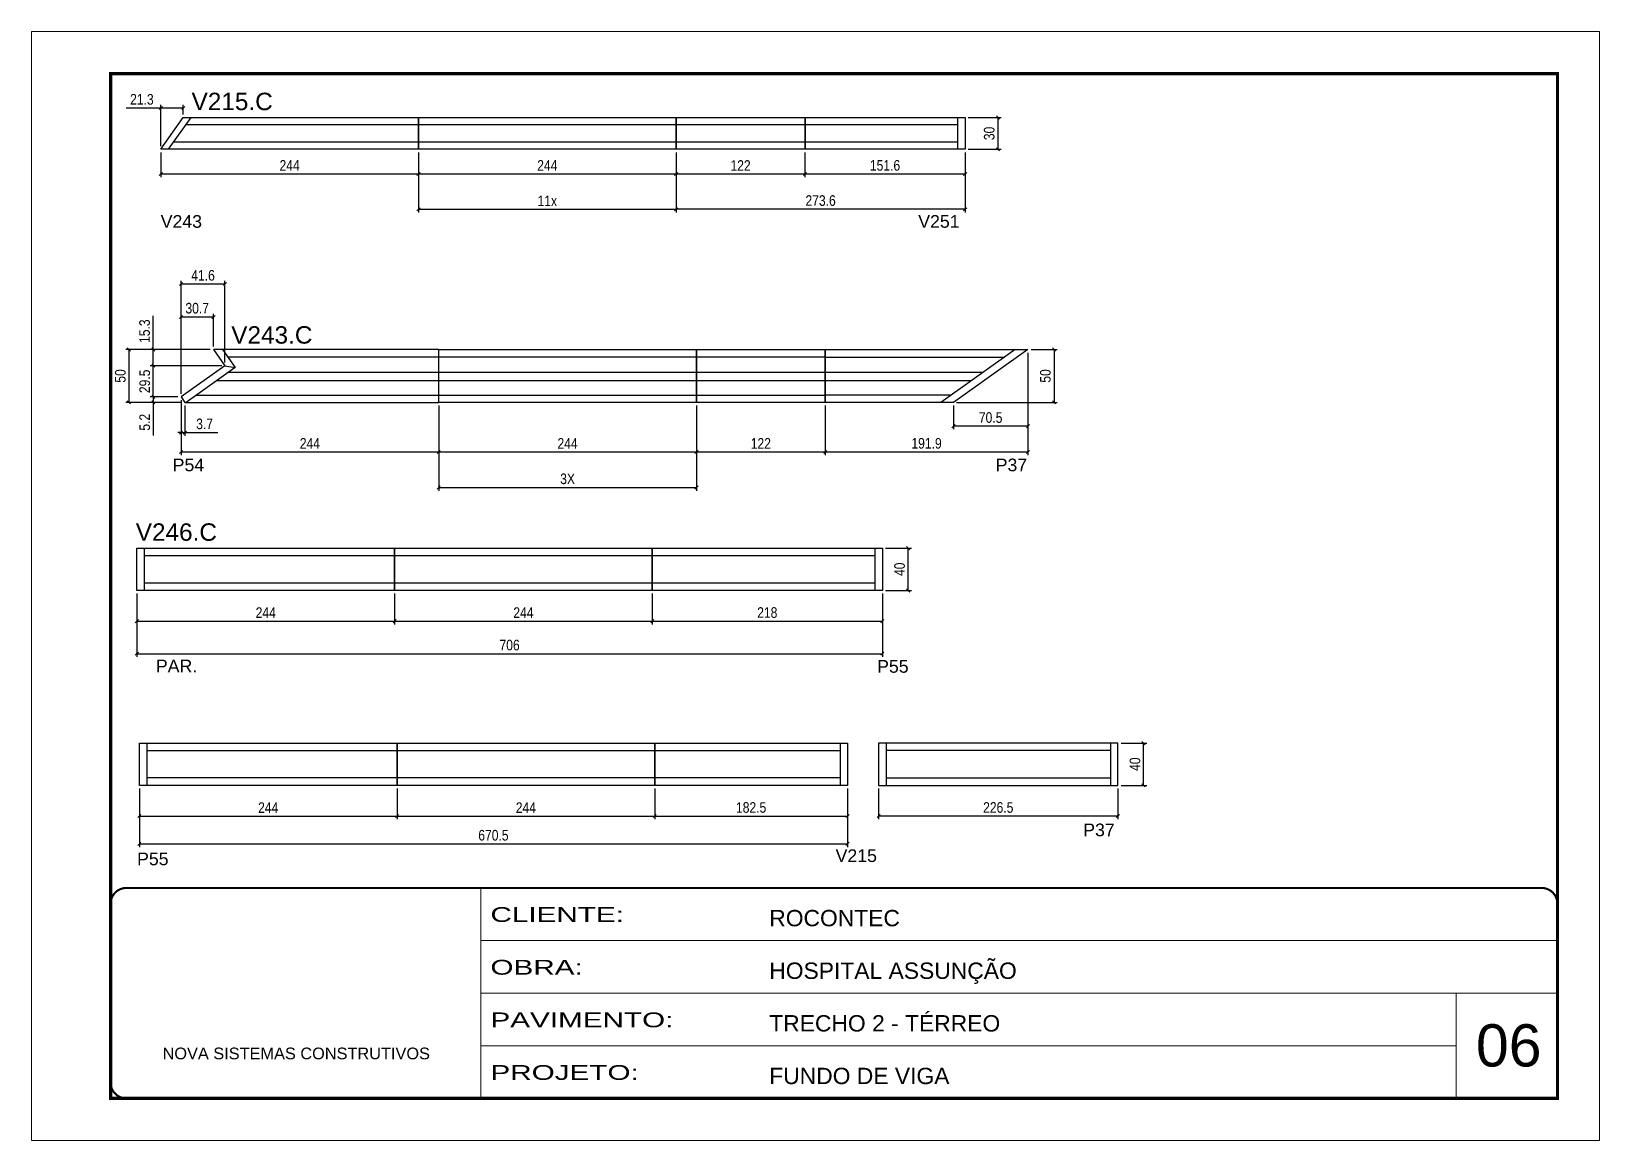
# Model space of a CAD drawing. Extents: x 2954 to 9234, y 774 to 9864.
# Drawn here: x 4552 to 6037, y 7666 to 8716 of the extents above; entities that cross this region are included whole.
import ezdxf

# ---------------------------------------------------------------- set-up
doc = ezdxf.new("R2010")
doc.units = 0
doc.linetypes.add('CONTINUO', pattern=[0])
doc.linetypes.add('DASHED', pattern=[0.75, 0.5, -0.25])
for name, color, linetype in [('5', 5, 'Continuous'), ('NOMENCLATURA', 7, 'Continuous'), ('Painéis', 200, 'Continuous'), ('SARR_2.2x7', 40, 'Continuous')]:
    doc.layers.add(name, color=color, linetype=linetype)
for name, color, linetype, lineweight in [('CARIMBO', 255, 'Continuous', 9), ('Escoras', 2, 'Continuous', 25), ('Folhas', 255, 'Continuous', 9), ('Romaneio', 3, 'Continuous', 13), ('SARRAFO DE PRESSAO', 251, 'DASHED', 9)]:
    doc.layers.add(name, color=color, linetype=linetype, lineweight=lineweight)
doc.styles.add('ARIAL', font='arial.ttf')
doc.styles.add('COTA TECNICA-50', font='techl___.ttf', dxfattribs={"height": 10})
doc.styles.get("Standard").update_dxf_attribs({"font": 'arial.ttf'})
doc.styles.add('Tecnologia', font='')
doc.styles.get('Tecnologia').set_extended_font_data('Forgotten Futurist')
doc.dimstyles.new('COTA PAINEL-50', dxfattribs={"dimtxt": 10, "dimasz": 3, "dimexe": 3, "dimexo": 3, "dimgap": 3, "dimtad": 1, "dimdec": 1, "dimzin": 12, "dimdsep": 46, "dimtxsty": 'COTA TECNICA-50', "dimblk1": 'OBLIQUE', "dimblk2": 'OBLIQUE', "dimsah": 1, "dimcen": 0.9, "dimclrd": 4, "dimclre": 4, "dimclrt": 240, "dimadec": 1, "dimazin": 3, "dimtfac": 1, "dimtdec": 1, "dimtmove": 0, "dimatfit": 3, "dimfxl": 1, "dimtolj": 1, "dimtzin": 12, "dimarcsym": 0})

msp = doc.modelspace()

# ---------------------------------------------------------------- texts
at = {"layer": '5', "linetype": 'Continuous'}
for s, rotation, p in [('V243', 359.99996, (4674.81, 8529.89)), ('V251', 359.99996, (5392.16, 8529.89)), ('P54', 359.99996, (4686.16, 8299.38)), ('P37', 359.99996, (5465.47, 8299.38)), ('PAR.', 0.00004, (4670.28, 8109.1)), ('P55', 0.00004, (5353.19, 8108.69)), ('P37', 0.00004, (5548.36, 7953.93)), ('P55', 0.00004, (4652.43, 7926.49)), ('V215', 0.00004, (5313.88, 7929.51))]:
    msp.add_text(s, height=12, rotation=rotation, dxfattribs=at).set_placement(p)
at = {"layer": 'CARIMBO', "style": 'ARIAL'}
msp.add_text('06', height=40, dxfattribs=at).set_placement((5920.22, 7735.94))
at = {"layer": 'NOMENCLATURA', "linetype": 'Continuous'}
for s, p in [('V215.C', (4704.04, 8641.22)), ('V243.C', (4741.63, 8420.22)), ('V246.C', (4651.22, 8233.58))]:
    msp.add_text(s, height=16.5, dxfattribs=at).set_placement(p)

# ---------------------------------------------------------------- blocks, each defined once
blk = doc.blocks.new('9999999999')
at = {"color": 30, "linetype": 'CONTINUO'}
for p, q in [((98564.6, 34230.2), (98564.6, 34429.4)), ((98564.6, 34379.6), (99584, 34379.6)), ((98564.6, 34329.8), (99488, 34329.8)), ((99584, 34329.8), (99488, 34329.8)), ((99488, 34329.8), (99488, 34230.2)), ((98564.6, 34280), (99488, 34280))]:
    blk.add_line(p, q, dxfattribs=at)
at = {"color": 30, "linetype": 'CONTINUO', "const_width": 2}
blk.add_lwpolyline([(99584, 34230.2), (99584, 34414.4, 0.414214), (99569, 34429.4), (98229, 34429.4, 0.414214), (98214, 34414.4), (98214, 34245.2, 0.414214), (98229, 34230.2), (99584, 34230.2)], format="xyb", dxfattribs=at)
at = {"layer": 'Folhas'}
blk.add_lwpolyline([(98139, 34190.2), (99624, 34190.2), (99624, 35240.2), (98139, 35240.2)], close=True, dxfattribs=at)
at = {"layer": 'Folhas', "color": 30, "const_width": 3}
blk.add_lwpolyline([(98214, 34230.2), (99584, 34230.2), (99584, 35200.2), (98214, 35200.2)], close=True, dxfattribs=at)
at = {"color": 7, "linetype": 'Continuous', "ltscale": 5, "style": 'ARIAL'}
for s, height, p in [('ROCONTEC', 15.48, (98837.7, 34393.1)), ('HOSPITAL ASSUNÇÃO', 15.483, (98837.7, 34343.3)), ('TRECHO 2 - TÉRREO', 15.483, (98837.7, 34293.5)), ('NOVA SISTEMAS CONSTRUTIVOS', 11.059, (98263.2, 34267.2)), ('FUNDO DE VIGA', 15.483, (98837.7, 34243.7))]:
    blk.add_text(s, height=height, dxfattribs=at).set_placement(p)
at = {"layer": 'Folhas', "color": 7, "style": 'Tecnologia', "width": 1.5}
for s, p in [('CLIENTE:', (98573.7, 34397.2)), ('OBRA:', (98573.7, 34347.3)), ('PAVIMENTO:', (98573.7, 34297.5)), ('PROJETO:', (98573.7, 34247.7))]:
    blk.add_text(s, height=14, dxfattribs=at).set_placement(p)
blk = doc.blocks.new('_Oblique')
at = {"color": 0, "linetype": 'ByBlock', "lineweight": -2}
blk.add_line((-0.5, -0.5), (0.5, 0.5), dxfattribs=at)
blk = doc.blocks.new('*D260')
at = {"layer": 'Defpoints', "color": 0, "linetype": 'ByBlock', "transparency": 16777216}
for p in [(4674.9, 8604.2), (4918.9, 8604.2), (4918.9, 8580.8)]:
    blk.add_point(p, dxfattribs=at)
at = {"layer": 'Romaneio', "color": 4, "linetype": 'ByBlock', "lineweight": -2, "transparency": 16777216}
for p, q in [((4674.9, 8601.2), (4674.9, 8577.8)), ((4918.9, 8601.2), (4918.9, 8577.8)), ((4674.9, 8580.8), (4918.9, 8580.8))]:
    blk.add_line(p, q, dxfattribs=at)
at = {"layer": 'Romaneio', "color": 4, "linetype": 'ByBlock', "lineweight": -2, "transparency": 16777216, "xscale": 3, "yscale": 3, "zscale": 3, "rotation": 180}
blk.add_blockref('_Oblique', (4674.9, 8580.8), dxfattribs=at)
at = {"layer": 'Romaneio', "color": 4, "linetype": 'ByBlock', "lineweight": -2, "transparency": 16777216, "xscale": 3, "yscale": 3, "zscale": 3}
blk.add_blockref('_Oblique', (4918.9, 8580.8), dxfattribs=at)
at = {"layer": 'Romaneio', "color": 240, "linetype": 'ByBlock', "transparency": 16777216, "insert": (4796.9, 8588.9), "char_height": 10, "attachment_point": 5, "style": 'COTA TECNICA-50'}
blk.add_mtext('\\A1;244', dxfattribs=at)
blk = doc.blocks.new('*D261')
at = {"layer": 'Defpoints', "color": 0, "linetype": 'ByBlock', "transparency": 16777216}
for p in [(4918.9, 8604.2), (5162.9, 8604.2), (5162.9, 8580.8)]:
    blk.add_point(p, dxfattribs=at)
at = {"layer": 'Romaneio', "color": 4, "linetype": 'ByBlock', "lineweight": -2, "transparency": 16777216}
for p, q in [((4918.9, 8601.2), (4918.9, 8577.8)), ((5162.9, 8601.2), (5162.9, 8577.8)), ((4918.9, 8580.8), (5162.9, 8580.8))]:
    blk.add_line(p, q, dxfattribs=at)
at = {"layer": 'Romaneio', "color": 4, "linetype": 'ByBlock', "lineweight": -2, "transparency": 16777216, "xscale": 3, "yscale": 3, "zscale": 3, "rotation": 180}
blk.add_blockref('_Oblique', (4918.9, 8580.8), dxfattribs=at)
at = {"layer": 'Romaneio', "color": 4, "linetype": 'ByBlock', "lineweight": -2, "transparency": 16777216, "xscale": 3, "yscale": 3, "zscale": 3}
blk.add_blockref('_Oblique', (5162.9, 8580.8), dxfattribs=at)
at = {"layer": 'Romaneio', "color": 240, "linetype": 'ByBlock', "transparency": 16777216, "insert": (5040.9, 8588.9), "char_height": 10, "attachment_point": 5, "style": 'COTA TECNICA-50'}
blk.add_mtext('\\A1;244', dxfattribs=at)
blk = doc.blocks.new('*D262')
at = {"layer": 'Defpoints', "color": 0, "linetype": 'ByBlock', "transparency": 16777216}
for p in [(5162.9, 8604.2), (5436.5, 8604.2), (5162.9, 8547.4)]:
    blk.add_point(p, dxfattribs=at)
at = {"layer": 'Romaneio', "color": 4, "linetype": 'ByBlock', "lineweight": -2, "transparency": 16777216}
for p, q in [((5162.9, 8601.2), (5162.9, 8544.4)), ((5436.5, 8601.2), (5436.5, 8544.4)), ((5436.5, 8547.4), (5162.9, 8547.4))]:
    blk.add_line(p, q, dxfattribs=at)
at = {"layer": 'Romaneio', "color": 4, "linetype": 'ByBlock', "lineweight": -2, "transparency": 16777216, "xscale": 3, "yscale": 3, "zscale": 3, "rotation": 180}
blk.add_blockref('_Oblique', (5162.9, 8547.4), dxfattribs=at)
at = {"layer": 'Romaneio', "color": 4, "linetype": 'ByBlock', "lineweight": -2, "transparency": 16777216, "xscale": 3, "yscale": 3, "zscale": 3}
blk.add_blockref('_Oblique', (5436.5, 8547.4), dxfattribs=at)
at = {"layer": 'Romaneio', "color": 240, "linetype": 'ByBlock', "transparency": 16777216, "insert": (5299.7, 8555.6), "char_height": 10, "attachment_point": 5, "style": 'COTA TECNICA-50'}
blk.add_mtext('\\A1;273.6', dxfattribs=at)
blk = doc.blocks.new('*D263')
at = {"layer": 'Defpoints', "color": 0, "linetype": 'ByBlock', "transparency": 16777216}
for p in [(5162.9, 8604.2), (5284.9, 8604.2), (5284.9, 8580.8)]:
    blk.add_point(p, dxfattribs=at)
at = {"layer": 'Romaneio', "color": 4, "linetype": 'ByBlock', "lineweight": -2, "transparency": 16777216}
for p, q in [((5162.9, 8601.2), (5162.9, 8577.8)), ((5284.9, 8601.2), (5284.9, 8577.8)), ((5162.9, 8580.8), (5284.9, 8580.8))]:
    blk.add_line(p, q, dxfattribs=at)
at = {"layer": 'Romaneio', "color": 4, "linetype": 'ByBlock', "lineweight": -2, "transparency": 16777216, "xscale": 3, "yscale": 3, "zscale": 3, "rotation": 180}
blk.add_blockref('_Oblique', (5162.9, 8580.8), dxfattribs=at)
at = {"layer": 'Romaneio', "color": 4, "linetype": 'ByBlock', "lineweight": -2, "transparency": 16777216, "xscale": 3, "yscale": 3, "zscale": 3}
blk.add_blockref('_Oblique', (5284.9, 8580.8), dxfattribs=at)
at = {"layer": 'Romaneio', "color": 240, "linetype": 'ByBlock', "transparency": 16777216, "insert": (5223.9, 8588.8), "char_height": 10, "attachment_point": 5, "style": 'COTA TECNICA-50'}
blk.add_mtext('\\A1;122', dxfattribs=at)
blk = doc.blocks.new('*D310')
at = {"layer": 'Defpoints', "color": 0, "linetype": 'ByBlock', "transparency": 16777216}
for p in [(4918.9, 8604.2), (5162.9, 8604.2), (5162.9, 8547.4)]:
    blk.add_point(p, dxfattribs=at)
at = {"layer": 'Escoras', "color": 4, "linetype": 'ByBlock', "lineweight": -2, "transparency": 16777216}
for p, q in [((4918.9, 8601.2), (4918.9, 8544.4)), ((5162.9, 8601.2), (5162.9, 8544.4)), ((4918.9, 8547.4), (5162.9, 8547.4))]:
    blk.add_line(p, q, dxfattribs=at)
at = {"layer": 'Escoras', "color": 4, "linetype": 'ByBlock', "lineweight": -2, "transparency": 16777216, "xscale": 3, "yscale": 3, "zscale": 3, "rotation": 180}
blk.add_blockref('_Oblique', (4918.9, 8547.4), dxfattribs=at)
at = {"layer": 'Escoras', "color": 4, "linetype": 'ByBlock', "lineweight": -2, "transparency": 16777216, "xscale": 3, "yscale": 3, "zscale": 3}
blk.add_blockref('_Oblique', (5162.9, 8547.4), dxfattribs=at)
at = {"layer": 'Escoras', "color": 240, "linetype": 'ByBlock', "transparency": 16777216, "insert": (5040.9, 8555.4), "char_height": 10, "attachment_point": 5, "style": 'COTA TECNICA-50'}
blk.add_mtext('\\A1;11x', dxfattribs=at)
blk = doc.blocks.new('*D264')
at = {"layer": 'Defpoints', "color": 0, "linetype": 'ByBlock', "transparency": 16777216}
for p in [(5284.9, 8604.2), (5436.5, 8604.2), (5436.5, 8580.8)]:
    blk.add_point(p, dxfattribs=at)
at = {"layer": 'Romaneio', "color": 4, "linetype": 'ByBlock', "lineweight": -2, "transparency": 16777216}
for p, q in [((5284.9, 8601.2), (5284.9, 8577.8)), ((5436.5, 8601.2), (5436.5, 8577.8)), ((5284.9, 8580.8), (5436.5, 8580.8))]:
    blk.add_line(p, q, dxfattribs=at)
at = {"layer": 'Romaneio', "color": 4, "linetype": 'ByBlock', "lineweight": -2, "transparency": 16777216, "xscale": 3, "yscale": 3, "zscale": 3, "rotation": 180}
blk.add_blockref('_Oblique', (5284.9, 8580.8), dxfattribs=at)
at = {"layer": 'Romaneio', "color": 4, "linetype": 'ByBlock', "lineweight": -2, "transparency": 16777216, "xscale": 3, "yscale": 3, "zscale": 3}
blk.add_blockref('_Oblique', (5436.5, 8580.8), dxfattribs=at)
at = {"layer": 'Romaneio', "color": 240, "linetype": 'ByBlock', "transparency": 16777216, "insert": (5360.7, 8588.9), "char_height": 10, "attachment_point": 5, "style": 'COTA TECNICA-50'}
blk.add_mtext('\\A1;151.6', dxfattribs=at)
blk = doc.blocks.new('*D311')
at = {"layer": 'Defpoints', "color": 0, "linetype": 'ByBlock', "transparency": 16777216}
for p in [(4674.9, 8643.2), (4696.2, 8634.2), (4674.9, 8604.2)]:
    blk.add_point(p, dxfattribs=at)
at = {"layer": 'Escoras', "color": 4, "linetype": 'ByBlock', "lineweight": -2, "transparency": 16777216}
for p, q in [((4674.9, 8643.2), (4642, 8643.2)), ((4674.9, 8607.2), (4674.9, 8646.2)), ((4696.2, 8643.2), (4674.9, 8643.2)), ((4696.2, 8637.2), (4696.2, 8646.2))]:
    blk.add_line(p, q, dxfattribs=at)
at = {"layer": 'Escoras', "color": 4, "linetype": 'ByBlock', "lineweight": -2, "transparency": 16777216, "xscale": 3, "yscale": 3, "zscale": 3, "rotation": 180}
blk.add_blockref('_Oblique', (4674.9, 8643.2), dxfattribs=at)
at = {"layer": 'Escoras', "color": 4, "linetype": 'ByBlock', "lineweight": -2, "transparency": 16777216, "xscale": 3, "yscale": 3, "zscale": 3}
blk.add_blockref('_Oblique', (4696.2, 8643.2), dxfattribs=at)
at = {"layer": 'Escoras', "color": 240, "linetype": 'ByBlock', "transparency": 16777216, "insert": (4657, 8651.4), "char_height": 10, "attachment_point": 5, "style": 'COTA TECNICA-50'}
blk.add_mtext('\\A1;21.3', dxfattribs=at)
blk = doc.blocks.new('*D312')
at = {"layer": 'Defpoints', "color": 0, "linetype": 'ByBlock', "transparency": 16777216}
for p in [(5436.5, 8634.2), (5467.7, 8634.2), (5436.5, 8604.2)]:
    blk.add_point(p, dxfattribs=at)
at = {"layer": 'Escoras', "color": 4, "linetype": 'ByBlock', "lineweight": -2, "transparency": 16777216}
for p, q in [((5439.5, 8634.2), (5470.7, 8634.2)), ((5467.7, 8604.2), (5467.7, 8634.2)), ((5439.5, 8604.2), (5470.7, 8604.2))]:
    blk.add_line(p, q, dxfattribs=at)
at = {"layer": 'Escoras', "color": 4, "linetype": 'ByBlock', "lineweight": -2, "transparency": 16777216, "xscale": 3, "yscale": 3, "zscale": 3}
for p, rotation in [((5467.7, 8634.2), 90), ((5467.7, 8604.2), 270)]:
    blk.add_blockref('_Oblique', p, dxfattribs=dict(at, rotation=rotation))
at = {"layer": 'Escoras', "color": 240, "linetype": 'ByBlock', "transparency": 16777216, "insert": (5459.4, 8619.2), "char_height": 10, "attachment_point": 5, "rotation": 90, "style": 'COTA TECNICA-50'}
blk.add_mtext('\\A1;30', dxfattribs=at)
blk = doc.blocks.new('*D276')
at = {"layer": 'Defpoints', "color": 0, "linetype": 'ByBlock', "transparency": 16777216}
for p in [(4694.1, 8364.6), (4938.1, 8364.6), (4938.1, 8317.7)]:
    blk.add_point(p, dxfattribs=at)
at = {"layer": 'Romaneio', "color": 4, "linetype": 'ByBlock', "lineweight": -2, "transparency": 16777216}
for p, q in [((4694.1, 8361.6), (4694.1, 8314.7)), ((4938.1, 8361.6), (4938.1, 8314.7)), ((4694.1, 8317.7), (4938.1, 8317.7))]:
    blk.add_line(p, q, dxfattribs=at)
at = {"layer": 'Romaneio', "color": 4, "linetype": 'ByBlock', "lineweight": -2, "transparency": 16777216, "xscale": 3, "yscale": 3, "zscale": 3, "rotation": 180}
blk.add_blockref('_Oblique', (4694.1, 8317.7), dxfattribs=at)
at = {"layer": 'Romaneio', "color": 4, "linetype": 'ByBlock', "lineweight": -2, "transparency": 16777216, "xscale": 3, "yscale": 3, "zscale": 3}
blk.add_blockref('_Oblique', (4938.1, 8317.7), dxfattribs=at)
at = {"layer": 'Romaneio', "color": 240, "linetype": 'ByBlock', "transparency": 16777216, "insert": (4816.1, 8325.8), "char_height": 10, "attachment_point": 5, "style": 'COTA TECNICA-50'}
blk.add_mtext('\\A1;244', dxfattribs=at)
blk = doc.blocks.new('*D345')
at = {"layer": 'Defpoints', "color": 0, "linetype": 'ByBlock', "transparency": 16777216}
for p in [(4694.1, 8369.8), (4697.7, 8364.6), (4697.7, 8336)]:
    blk.add_point(p, dxfattribs=at)
at = {"layer": 'Escoras', "color": 4, "linetype": 'ByBlock', "lineweight": -2, "transparency": 16777216}
for p, q in [((4694.1, 8366.8), (4694.1, 8333)), ((4697.7, 8361.6), (4697.7, 8333)), ((4694.1, 8336), (4691.1, 8336)), ((4694.1, 8336), (4697.7, 8336)), ((4697.7, 8336), (4729, 8336))]:
    blk.add_line(p, q, dxfattribs=at)
at = {"layer": 'Escoras', "color": 4, "linetype": 'ByBlock', "lineweight": -2, "transparency": 16777216, "xscale": 3, "yscale": 3, "zscale": 3}
blk.add_blockref('_Oblique', (4694.1, 8336), dxfattribs=at)
at = {"layer": 'Escoras', "color": 4, "linetype": 'ByBlock', "lineweight": -2, "transparency": 16777216, "xscale": 3, "yscale": 3, "zscale": 3, "rotation": 180}
blk.add_blockref('_Oblique', (4697.7, 8336), dxfattribs=at)
at = {"layer": 'Escoras', "color": 240, "linetype": 'ByBlock', "transparency": 16777216, "insert": (4716.4, 8344.2), "char_height": 10, "attachment_point": 5, "style": 'COTA TECNICA-50'}
blk.add_mtext('\\A1;3.7', dxfattribs=at)
blk = doc.blocks.new('*D346')
at = {"layer": 'Defpoints', "color": 0, "linetype": 'ByBlock', "transparency": 16777216}
for p in [(4667.8, 8399.3), (4735.7, 8399.3), (4694.1, 8369.7)]:
    blk.add_point(p, dxfattribs=at)
at = {"layer": 'Escoras', "color": 4, "linetype": 'ByBlock', "lineweight": -2, "transparency": 16777216}
for p, q in [((4732.7, 8399.3), (4664.8, 8399.3)), ((4667.8, 8369.7), (4667.8, 8399.3)), ((4691.1, 8369.7), (4664.8, 8369.7))]:
    blk.add_line(p, q, dxfattribs=at)
at = {"layer": 'Escoras', "color": 4, "linetype": 'ByBlock', "lineweight": -2, "transparency": 16777216, "xscale": 3, "yscale": 3, "zscale": 3}
for p, rotation in [((4667.8, 8399.3), 90), ((4667.8, 8369.7), 270)]:
    blk.add_blockref('_Oblique', p, dxfattribs=dict(at, rotation=rotation))
at = {"layer": 'Escoras', "color": 240, "linetype": 'ByBlock', "transparency": 16777216, "insert": (4659.7, 8384.5), "char_height": 10, "attachment_point": 5, "rotation": 90, "style": 'COTA TECNICA-50'}
blk.add_mtext('\\A1;29.5', dxfattribs=at)
blk = doc.blocks.new('*D347')
at = {"layer": 'Defpoints', "color": 0, "linetype": 'ByBlock', "transparency": 16777216}
for p in [(4667.8, 8414.6), (4724.8, 8414.6), (4735.7, 8399.3)]:
    blk.add_point(p, dxfattribs=at)
at = {"layer": 'Escoras', "color": 4, "linetype": 'ByBlock', "lineweight": -2, "transparency": 16777216}
for p, q in [((4667.8, 8414.6), (4667.8, 8446.5)), ((4721.8, 8414.6), (4664.8, 8414.6)), ((4667.8, 8399.3), (4667.8, 8414.6)), ((4732.7, 8399.3), (4664.8, 8399.3))]:
    blk.add_line(p, q, dxfattribs=at)
at = {"layer": 'Escoras', "color": 4, "linetype": 'ByBlock', "lineweight": -2, "transparency": 16777216, "xscale": 3, "yscale": 3, "zscale": 3}
for p, rotation in [((4667.8, 8414.6), 90), ((4667.8, 8399.3), 270)]:
    blk.add_blockref('_Oblique', p, dxfattribs=dict(at, rotation=rotation))
at = {"layer": 'Escoras', "color": 240, "linetype": 'ByBlock', "transparency": 16777216, "insert": (4659.6, 8432), "char_height": 10, "attachment_point": 5, "rotation": 90, "style": 'COTA TECNICA-50'}
blk.add_mtext('\\A1;15.3', dxfattribs=at)
blk = doc.blocks.new('*D277')
at = {"layer": 'Defpoints', "color": 0, "linetype": 'ByBlock', "transparency": 16777216}
for p in [(4735.7, 8476.7), (4735.7, 8399.3), (4694.1, 8369.8)]:
    blk.add_point(p, dxfattribs=at)
at = {"layer": 'Escoras', "color": 4, "linetype": 'ByBlock', "lineweight": -2, "transparency": 16777216}
for p, q in [((4694.1, 8372.8), (4694.1, 8479.7)), ((4735.7, 8402.3), (4735.7, 8479.7)), ((4694.1, 8476.7), (4735.7, 8476.7))]:
    blk.add_line(p, q, dxfattribs=at)
at = {"layer": 'Escoras', "color": 4, "linetype": 'ByBlock', "lineweight": -2, "transparency": 16777216, "xscale": 3, "yscale": 3, "zscale": 3, "rotation": 180}
blk.add_blockref('_Oblique', (4694.1, 8476.7), dxfattribs=at)
at = {"layer": 'Escoras', "color": 4, "linetype": 'ByBlock', "lineweight": -2, "transparency": 16777216, "xscale": 3, "yscale": 3, "zscale": 3}
blk.add_blockref('_Oblique', (4735.7, 8476.7), dxfattribs=at)
at = {"layer": 'Escoras', "color": 240, "linetype": 'ByBlock', "transparency": 16777216, "insert": (4714.9, 8484.8), "char_height": 10, "attachment_point": 5, "style": 'COTA TECNICA-50'}
blk.add_mtext('\\A1;41.6', dxfattribs=at)
blk = doc.blocks.new('*D278')
at = {"layer": 'Defpoints', "color": 0, "linetype": 'ByBlock', "transparency": 16777216}
for p in [(4724.8, 8445.5), (4724.8, 8414.6), (4694.1, 8369.8)]:
    blk.add_point(p, dxfattribs=at)
at = {"layer": 'Escoras', "color": 4, "linetype": 'ByBlock', "lineweight": -2, "transparency": 16777216}
for p, q in [((4694.1, 8372.8), (4694.1, 8448.5)), ((4694.1, 8445.5), (4724.8, 8445.5)), ((4724.8, 8417.6), (4724.8, 8448.5))]:
    blk.add_line(p, q, dxfattribs=at)
at = {"layer": 'Escoras', "color": 4, "linetype": 'ByBlock', "lineweight": -2, "transparency": 16777216, "xscale": 3, "yscale": 3, "zscale": 3, "rotation": 180}
blk.add_blockref('_Oblique', (4694.1, 8445.5), dxfattribs=at)
at = {"layer": 'Escoras', "color": 4, "linetype": 'ByBlock', "lineweight": -2, "transparency": 16777216, "xscale": 3, "yscale": 3, "zscale": 3}
blk.add_blockref('_Oblique', (4724.8, 8445.5), dxfattribs=at)
at = {"layer": 'Escoras', "color": 240, "linetype": 'ByBlock', "transparency": 16777216, "insert": (4709.4, 8453.7), "char_height": 10, "attachment_point": 5, "style": 'COTA TECNICA-50'}
blk.add_mtext('\\A1;30.7', dxfattribs=at)
blk = doc.blocks.new('*D279')
at = {"layer": 'Defpoints', "color": 0, "linetype": 'ByBlock', "transparency": 16777216}
for p in [(4667.8, 8364.6), (4694.1, 8369.7), (4697.7, 8364.6)]:
    blk.add_point(p, dxfattribs=at)
at = {"layer": 'Escoras', "color": 4, "linetype": 'ByBlock', "lineweight": -2, "transparency": 16777216}
for p, q in [((4691.1, 8369.7), (4664.8, 8369.7)), ((4694.7, 8364.6), (4664.8, 8364.6)), ((4667.8, 8369.7), (4667.8, 8372.7)), ((4667.8, 8369.7), (4667.8, 8364.6)), ((4667.8, 8364.6), (4667.8, 8333.1))]:
    blk.add_line(p, q, dxfattribs=at)
at = {"layer": 'Escoras', "color": 4, "linetype": 'ByBlock', "lineweight": -2, "transparency": 16777216, "xscale": 3, "yscale": 3, "zscale": 3}
for p, rotation in [((4667.8, 8369.7), 270), ((4667.8, 8364.6), 90)]:
    blk.add_blockref('_Oblique', p, dxfattribs=dict(at, rotation=rotation))
at = {"layer": 'Escoras', "color": 240, "linetype": 'ByBlock', "transparency": 16777216, "insert": (4659.7, 8345.8), "char_height": 10, "attachment_point": 5, "rotation": 90, "style": 'COTA TECNICA-50'}
blk.add_mtext('\\A1;5.2', dxfattribs=at)
blk = doc.blocks.new('*D280')
at = {"layer": 'Defpoints', "color": 0, "linetype": 'ByBlock', "transparency": 16777216}
for p in [(4938.1, 8364.6), (5182.1, 8364.6), (5182.1, 8317.7)]:
    blk.add_point(p, dxfattribs=at)
at = {"layer": 'Romaneio', "color": 4, "linetype": 'ByBlock', "lineweight": -2, "transparency": 16777216}
for p, q in [((4938.1, 8361.6), (4938.1, 8314.7)), ((5182.1, 8361.6), (5182.1, 8314.7)), ((4938.1, 8317.7), (5182.1, 8317.7))]:
    blk.add_line(p, q, dxfattribs=at)
at = {"layer": 'Romaneio', "color": 4, "linetype": 'ByBlock', "lineweight": -2, "transparency": 16777216, "xscale": 3, "yscale": 3, "zscale": 3, "rotation": 180}
blk.add_blockref('_Oblique', (4938.1, 8317.7), dxfattribs=at)
at = {"layer": 'Romaneio', "color": 4, "linetype": 'ByBlock', "lineweight": -2, "transparency": 16777216, "xscale": 3, "yscale": 3, "zscale": 3}
blk.add_blockref('_Oblique', (5182.1, 8317.7), dxfattribs=at)
at = {"layer": 'Romaneio', "color": 240, "linetype": 'ByBlock', "transparency": 16777216, "insert": (5060.1, 8325.8), "char_height": 10, "attachment_point": 5, "style": 'COTA TECNICA-50'}
blk.add_mtext('\\A1;244', dxfattribs=at)
blk = doc.blocks.new('*D281')
at = {"layer": 'Defpoints', "color": 0, "linetype": 'ByBlock', "transparency": 16777216}
for p in [(5182.1, 8364.6), (5304.1, 8364.6), (5304.1, 8317.7)]:
    blk.add_point(p, dxfattribs=at)
at = {"layer": 'Romaneio', "color": 4, "linetype": 'ByBlock', "lineweight": -2, "transparency": 16777216}
for p, q in [((5182.1, 8361.6), (5182.1, 8314.7)), ((5304.1, 8361.6), (5304.1, 8314.7)), ((5182.1, 8317.7), (5304.1, 8317.7))]:
    blk.add_line(p, q, dxfattribs=at)
at = {"layer": 'Romaneio', "color": 4, "linetype": 'ByBlock', "lineweight": -2, "transparency": 16777216, "xscale": 3, "yscale": 3, "zscale": 3, "rotation": 180}
blk.add_blockref('_Oblique', (5182.1, 8317.7), dxfattribs=at)
at = {"layer": 'Romaneio', "color": 4, "linetype": 'ByBlock', "lineweight": -2, "transparency": 16777216, "xscale": 3, "yscale": 3, "zscale": 3}
blk.add_blockref('_Oblique', (5304.1, 8317.7), dxfattribs=at)
at = {"layer": 'Romaneio', "color": 240, "linetype": 'ByBlock', "transparency": 16777216, "insert": (5243.1, 8325.8), "char_height": 10, "attachment_point": 5, "style": 'COTA TECNICA-50'}
blk.add_mtext('\\A1;122', dxfattribs=at)
blk = doc.blocks.new('*D282')
at = {"layer": 'Defpoints', "color": 0, "linetype": 'ByBlock', "transparency": 16777216}
for p in [(5496, 8414.6), (5304.1, 8364.6), (5496, 8317.7)]:
    blk.add_point(p, dxfattribs=at)
at = {"layer": 'Romaneio', "color": 4, "linetype": 'ByBlock', "lineweight": -2, "transparency": 16777216}
for p, q in [((5496, 8411.6), (5496, 8314.7)), ((5304.1, 8361.6), (5304.1, 8314.7)), ((5304.1, 8317.7), (5496, 8317.7))]:
    blk.add_line(p, q, dxfattribs=at)
at = {"layer": 'Romaneio', "color": 4, "linetype": 'ByBlock', "lineweight": -2, "transparency": 16777216, "xscale": 3, "yscale": 3, "zscale": 3, "rotation": 180}
blk.add_blockref('_Oblique', (5304.1, 8317.7), dxfattribs=at)
at = {"layer": 'Romaneio', "color": 4, "linetype": 'ByBlock', "lineweight": -2, "transparency": 16777216, "xscale": 3, "yscale": 3, "zscale": 3}
blk.add_blockref('_Oblique', (5496, 8317.7), dxfattribs=at)
at = {"layer": 'Romaneio', "color": 240, "linetype": 'ByBlock', "transparency": 16777216, "insert": (5400, 8325.8), "char_height": 10, "attachment_point": 5, "style": 'COTA TECNICA-50'}
blk.add_mtext('\\A1;191.9', dxfattribs=at)
blk = doc.blocks.new('*D348')
at = {"layer": 'Defpoints', "color": 0, "linetype": 'ByBlock', "transparency": 16777216}
for p in [(5496, 8414.6), (5425.5, 8364.6), (5425.5, 8342.1)]:
    blk.add_point(p, dxfattribs=at)
at = {"layer": 'Escoras', "color": 4, "linetype": 'ByBlock', "lineweight": -2, "transparency": 16777216}
for p, q in [((5496, 8411.6), (5496, 8339.1)), ((5425.5, 8361.6), (5425.5, 8339.1)), ((5496, 8342.1), (5425.5, 8342.1))]:
    blk.add_line(p, q, dxfattribs=at)
at = {"layer": 'Escoras', "color": 4, "linetype": 'ByBlock', "lineweight": -2, "transparency": 16777216, "xscale": 3, "yscale": 3, "zscale": 3, "rotation": 180}
blk.add_blockref('_Oblique', (5425.5, 8342.1), dxfattribs=at)
at = {"layer": 'Escoras', "color": 4, "linetype": 'ByBlock', "lineweight": -2, "transparency": 16777216, "xscale": 3, "yscale": 3, "zscale": 3}
blk.add_blockref('_Oblique', (5496, 8342.1), dxfattribs=at)
at = {"layer": 'Escoras', "color": 240, "linetype": 'ByBlock', "transparency": 16777216, "insert": (5460.7, 8350.2), "char_height": 10, "attachment_point": 5, "style": 'COTA TECNICA-50'}
blk.add_mtext('\\A1;70.5', dxfattribs=at)
blk = doc.blocks.new('*D283')
at = {"layer": 'Defpoints', "color": 0, "linetype": 'ByBlock', "transparency": 16777216}
for p in [(4724.8, 8414.6), (4644.7, 8364.6), (4697.7, 8364.6)]:
    blk.add_point(p, dxfattribs=at)
at = {"layer": 'Escoras', "color": 4, "linetype": 'ByBlock', "lineweight": -2, "transparency": 16777216}
for p, q in [((4721.8, 8414.6), (4641.7, 8414.6)), ((4644.7, 8414.6), (4644.7, 8364.6)), ((4694.7, 8364.6), (4641.7, 8364.6))]:
    blk.add_line(p, q, dxfattribs=at)
at = {"layer": 'Escoras', "color": 4, "linetype": 'ByBlock', "lineweight": -2, "transparency": 16777216, "xscale": 3, "yscale": 3, "zscale": 3}
for p, rotation in [((4644.7, 8414.6), 90), ((4644.7, 8364.6), 270)]:
    blk.add_blockref('_Oblique', p, dxfattribs=dict(at, rotation=rotation))
at = {"layer": 'Escoras', "color": 240, "linetype": 'ByBlock', "transparency": 16777216, "insert": (4636.6, 8389.6), "char_height": 10, "attachment_point": 5, "rotation": 90, "style": 'COTA TECNICA-50'}
blk.add_mtext('\\A1;50', dxfattribs=at)
blk = doc.blocks.new('*D349')
at = {"layer": 'Defpoints', "color": 0, "linetype": 'ByBlock', "transparency": 16777216}
for p in [(4938.1, 8364.6), (5182.1, 8364.6), (5182.1, 8284)]:
    blk.add_point(p, dxfattribs=at)
at = {"layer": 'Escoras', "color": 4, "linetype": 'ByBlock', "lineweight": -2, "transparency": 16777216}
for p, q in [((4938.1, 8361.6), (4938.1, 8281)), ((5182.1, 8361.6), (5182.1, 8281)), ((4938.1, 8284), (5182.1, 8284))]:
    blk.add_line(p, q, dxfattribs=at)
at = {"layer": 'Escoras', "color": 4, "linetype": 'ByBlock', "lineweight": -2, "transparency": 16777216, "xscale": 3, "yscale": 3, "zscale": 3, "rotation": 180}
blk.add_blockref('_Oblique', (4938.1, 8284), dxfattribs=at)
at = {"layer": 'Escoras', "color": 4, "linetype": 'ByBlock', "lineweight": -2, "transparency": 16777216, "xscale": 3, "yscale": 3, "zscale": 3}
blk.add_blockref('_Oblique', (5182.1, 8284), dxfattribs=at)
at = {"layer": 'Escoras', "color": 240, "linetype": 'ByBlock', "transparency": 16777216, "insert": (5060.1, 8292.2), "char_height": 10, "attachment_point": 5, "style": 'COTA TECNICA-50'}
blk.add_mtext('\\A1;3X', dxfattribs=at)
blk = doc.blocks.new('*D350')
at = {"layer": 'Defpoints', "color": 0, "linetype": 'ByBlock', "transparency": 16777216}
for p in [(5496, 8414.6), (5425.5, 8364.6), (5520.7, 8364.6)]:
    blk.add_point(p, dxfattribs=at)
at = {"layer": 'Escoras', "color": 4, "linetype": 'ByBlock', "lineweight": -2, "transparency": 16777216}
for p, q in [((5499, 8414.6), (5523.7, 8414.6)), ((5520.7, 8414.6), (5520.7, 8364.6)), ((5428.5, 8364.6), (5523.7, 8364.6))]:
    blk.add_line(p, q, dxfattribs=at)
at = {"layer": 'Escoras', "color": 4, "linetype": 'ByBlock', "lineweight": -2, "transparency": 16777216, "xscale": 3, "yscale": 3, "zscale": 3}
for p, rotation in [((5520.7, 8414.6), 90), ((5520.7, 8364.6), 270)]:
    blk.add_blockref('_Oblique', p, dxfattribs=dict(at, rotation=rotation))
at = {"layer": 'Escoras', "color": 240, "linetype": 'ByBlock', "transparency": 16777216, "insert": (5512.6, 8389.6), "char_height": 10, "attachment_point": 5, "rotation": 90, "style": 'COTA TECNICA-50'}
blk.add_mtext('\\A1;50', dxfattribs=at)
blk = doc.blocks.new('*D298')
at = {"layer": 'Defpoints', "color": 0, "linetype": 'ByBlock', "transparency": 16777216}
for p in [(4654.6, 8002.1), (4898.6, 8002.1), (4898.6, 7973)]:
    blk.add_point(p, dxfattribs=at)
at = {"layer": 'Escoras', "color": 4, "linetype": 'ByBlock', "lineweight": -2, "transparency": 16777216}
for p, q in [((4654.6, 7999.1), (4654.6, 7970)), ((4898.6, 7999.1), (4898.6, 7970)), ((4654.6, 7973), (4898.6, 7973))]:
    blk.add_line(p, q, dxfattribs=at)
at = {"layer": 'Escoras', "color": 4, "linetype": 'ByBlock', "lineweight": -2, "transparency": 16777216, "xscale": 3, "yscale": 3, "zscale": 3, "rotation": 180}
blk.add_blockref('_Oblique', (4654.6, 7973), dxfattribs=at)
at = {"layer": 'Escoras', "color": 4, "linetype": 'ByBlock', "lineweight": -2, "transparency": 16777216, "xscale": 3, "yscale": 3, "zscale": 3}
blk.add_blockref('_Oblique', (4898.6, 7973), dxfattribs=at)
at = {"layer": 'Escoras', "color": 240, "linetype": 'ByBlock', "transparency": 16777216, "insert": (4776.6, 7981), "char_height": 10, "attachment_point": 5, "style": 'COTA TECNICA-50'}
blk.add_mtext('\\A1;244', dxfattribs=at)
blk = doc.blocks.new('*D299')
at = {"layer": 'Defpoints', "color": 0, "linetype": 'ByBlock', "transparency": 16777216}
for p in [(4898.6, 8002.1), (5142.6, 8002.1), (5142.6, 7973)]:
    blk.add_point(p, dxfattribs=at)
at = {"layer": 'Escoras', "color": 4, "linetype": 'ByBlock', "lineweight": -2, "transparency": 16777216}
for p, q in [((4898.6, 7999.1), (4898.6, 7970)), ((5142.6, 7999.1), (5142.6, 7970)), ((4898.6, 7973), (5142.6, 7973))]:
    blk.add_line(p, q, dxfattribs=at)
at = {"layer": 'Escoras', "color": 4, "linetype": 'ByBlock', "lineweight": -2, "transparency": 16777216, "xscale": 3, "yscale": 3, "zscale": 3, "rotation": 180}
blk.add_blockref('_Oblique', (4898.6, 7973), dxfattribs=at)
at = {"layer": 'Escoras', "color": 4, "linetype": 'ByBlock', "lineweight": -2, "transparency": 16777216, "xscale": 3, "yscale": 3, "zscale": 3}
blk.add_blockref('_Oblique', (5142.6, 7973), dxfattribs=at)
at = {"layer": 'Escoras', "color": 240, "linetype": 'ByBlock', "transparency": 16777216, "insert": (5020.6, 7981), "char_height": 10, "attachment_point": 5, "style": 'COTA TECNICA-50'}
blk.add_mtext('\\A1;244', dxfattribs=at)
blk = doc.blocks.new('*D300')
at = {"layer": 'Defpoints', "color": 0, "linetype": 'ByBlock', "transparency": 16777216}
for p in [(4652.3, 8186.6), (4896.3, 8186.6), (4896.3, 8157.5)]:
    blk.add_point(p, dxfattribs=at)
at = {"layer": 'Escoras', "color": 4, "linetype": 'ByBlock', "lineweight": -2, "transparency": 16777216}
for p, q in [((4652.3, 8183.6), (4652.3, 8154.5)), ((4896.3, 8183.6), (4896.3, 8154.5)), ((4652.3, 8157.5), (4896.3, 8157.5))]:
    blk.add_line(p, q, dxfattribs=at)
at = {"layer": 'Escoras', "color": 4, "linetype": 'ByBlock', "lineweight": -2, "transparency": 16777216, "xscale": 3, "yscale": 3, "zscale": 3, "rotation": 180}
blk.add_blockref('_Oblique', (4652.3, 8157.5), dxfattribs=at)
at = {"layer": 'Escoras', "color": 4, "linetype": 'ByBlock', "lineweight": -2, "transparency": 16777216, "xscale": 3, "yscale": 3, "zscale": 3}
blk.add_blockref('_Oblique', (4896.3, 8157.5), dxfattribs=at)
at = {"layer": 'Escoras', "color": 240, "linetype": 'ByBlock', "transparency": 16777216, "insert": (4774.3, 8165.6), "char_height": 10, "attachment_point": 5, "style": 'COTA TECNICA-50'}
blk.add_mtext('\\A1;244', dxfattribs=at)
blk = doc.blocks.new('*D301')
at = {"layer": 'Defpoints', "color": 0, "linetype": 'ByBlock', "transparency": 16777216}
for p in [(4896.3, 8186.6), (5140.3, 8186.6), (5140.3, 8157.5)]:
    blk.add_point(p, dxfattribs=at)
at = {"layer": 'Escoras', "color": 4, "linetype": 'ByBlock', "lineweight": -2, "transparency": 16777216}
for p, q in [((4896.3, 8183.6), (4896.3, 8154.5)), ((5140.3, 8183.6), (5140.3, 8154.5)), ((4896.3, 8157.5), (5140.3, 8157.5))]:
    blk.add_line(p, q, dxfattribs=at)
at = {"layer": 'Escoras', "color": 4, "linetype": 'ByBlock', "lineweight": -2, "transparency": 16777216, "xscale": 3, "yscale": 3, "zscale": 3, "rotation": 180}
blk.add_blockref('_Oblique', (4896.3, 8157.5), dxfattribs=at)
at = {"layer": 'Escoras', "color": 4, "linetype": 'ByBlock', "lineweight": -2, "transparency": 16777216, "xscale": 3, "yscale": 3, "zscale": 3}
blk.add_blockref('_Oblique', (5140.3, 8157.5), dxfattribs=at)
at = {"layer": 'Escoras', "color": 240, "linetype": 'ByBlock', "transparency": 16777216, "insert": (5018.3, 8165.6), "char_height": 10, "attachment_point": 5, "style": 'COTA TECNICA-50'}
blk.add_mtext('\\A1;244', dxfattribs=at)
blk = doc.blocks.new('*D302')
at = {"layer": 'Defpoints', "color": 0, "linetype": 'ByBlock', "transparency": 16777216}
for p in [(5140.3, 8186.6), (5358.2, 8186.6), (5358.2, 8157.5)]:
    blk.add_point(p, dxfattribs=at)
at = {"layer": 'Escoras', "color": 4, "linetype": 'ByBlock', "lineweight": -2, "transparency": 16777216}
for p, q in [((5140.3, 8183.6), (5140.3, 8154.5)), ((5358.2, 8183.6), (5358.2, 8154.5)), ((5140.3, 8157.5), (5358.2, 8157.5))]:
    blk.add_line(p, q, dxfattribs=at)
at = {"layer": 'Escoras', "color": 4, "linetype": 'ByBlock', "lineweight": -2, "transparency": 16777216, "xscale": 3, "yscale": 3, "zscale": 3, "rotation": 180}
blk.add_blockref('_Oblique', (5140.3, 8157.5), dxfattribs=at)
at = {"layer": 'Escoras', "color": 4, "linetype": 'ByBlock', "lineweight": -2, "transparency": 16777216, "xscale": 3, "yscale": 3, "zscale": 3}
blk.add_blockref('_Oblique', (5358.2, 8157.5), dxfattribs=at)
at = {"layer": 'Escoras', "color": 240, "linetype": 'ByBlock', "transparency": 16777216, "insert": (5249.2, 8165.6), "char_height": 10, "attachment_point": 5, "style": 'COTA TECNICA-50'}
blk.add_mtext('\\A1;218', dxfattribs=at)
blk = doc.blocks.new('*D303')
at = {"layer": 'Defpoints', "color": 0, "linetype": 'ByBlock', "transparency": 16777216}
for p in [(5358.2, 8226.6), (5382.6, 8226.6), (5358.2, 8186.6)]:
    blk.add_point(p, dxfattribs=at)
at = {"layer": 'Escoras', "color": 4, "linetype": 'ByBlock', "lineweight": -2, "transparency": 16777216}
for p, q in [((5361.2, 8226.6), (5385.6, 8226.6)), ((5382.6, 8186.6), (5382.6, 8226.6)), ((5361.2, 8186.6), (5385.6, 8186.6))]:
    blk.add_line(p, q, dxfattribs=at)
at = {"layer": 'Escoras', "color": 4, "linetype": 'ByBlock', "lineweight": -2, "transparency": 16777216, "xscale": 3, "yscale": 3, "zscale": 3}
for p, rotation in [((5382.6, 8226.6), 90), ((5382.6, 8186.6), 270)]:
    blk.add_blockref('_Oblique', p, dxfattribs=dict(at, rotation=rotation))
at = {"layer": 'Escoras', "color": 240, "linetype": 'ByBlock', "transparency": 16777216, "insert": (5374.5, 8206.6), "char_height": 10, "attachment_point": 5, "rotation": 90, "style": 'COTA TECNICA-50'}
blk.add_mtext('\\A1;40', dxfattribs=at)
blk = doc.blocks.new('*D304')
at = {"layer": 'Defpoints', "color": 0, "linetype": 'ByBlock', "transparency": 16777216}
for p in [(5142.6, 8002.1), (5325.1, 8002.1), (5325.1, 7973)]:
    blk.add_point(p, dxfattribs=at)
at = {"layer": 'Escoras', "color": 4, "linetype": 'ByBlock', "lineweight": -2, "transparency": 16777216}
for p, q in [((5142.6, 7999.1), (5142.6, 7970)), ((5325.1, 7999.1), (5325.1, 7970)), ((5142.6, 7973), (5325.1, 7973))]:
    blk.add_line(p, q, dxfattribs=at)
at = {"layer": 'Escoras', "color": 4, "linetype": 'ByBlock', "lineweight": -2, "transparency": 16777216, "xscale": 3, "yscale": 3, "zscale": 3, "rotation": 180}
blk.add_blockref('_Oblique', (5142.6, 7973), dxfattribs=at)
at = {"layer": 'Escoras', "color": 4, "linetype": 'ByBlock', "lineweight": -2, "transparency": 16777216, "xscale": 3, "yscale": 3, "zscale": 3}
blk.add_blockref('_Oblique', (5325.1, 7973), dxfattribs=at)
at = {"layer": 'Escoras', "color": 240, "linetype": 'ByBlock', "transparency": 16777216, "insert": (5233.9, 7981.1), "char_height": 10, "attachment_point": 5, "style": 'COTA TECNICA-50'}
blk.add_mtext('\\A1;182.5', dxfattribs=at)
blk = doc.blocks.new('*D257')
at = {"layer": 'Defpoints', "color": 0, "linetype": 'ByBlock', "transparency": 16777216}
for p in [(5581.2, 8042.1), (5605.5, 8042.1), (5581.2, 8002.1)]:
    blk.add_point(p, dxfattribs=at)
at = {"layer": 'Escoras', "color": 4, "linetype": 'ByBlock', "lineweight": -2, "transparency": 16777216}
for p, q in [((5584.2, 8042.1), (5608.5, 8042.1)), ((5605.5, 8002.1), (5605.5, 8042.1)), ((5584.2, 8002.1), (5608.5, 8002.1))]:
    blk.add_line(p, q, dxfattribs=at)
at = {"layer": 'Escoras', "color": 4, "linetype": 'ByBlock', "lineweight": -2, "transparency": 16777216, "xscale": 3, "yscale": 3, "zscale": 3}
for p, rotation in [((5605.5, 8042.1), 90), ((5605.5, 8002.1), 270)]:
    blk.add_blockref('_Oblique', p, dxfattribs=dict(at, rotation=rotation))
at = {"layer": 'Escoras', "color": 240, "linetype": 'ByBlock', "transparency": 16777216, "insert": (5597.4, 8022.1), "char_height": 10, "attachment_point": 5, "rotation": 90, "style": 'COTA TECNICA-50'}
blk.add_mtext('\\A1;40', dxfattribs=at)
blk = doc.blocks.new('*D305')
at = {"layer": 'Defpoints', "color": 0, "linetype": 'ByBlock', "transparency": 16777216}
for p in [(5354.6, 8002.1), (5581.2, 8002.1), (5354.6, 7973)]:
    blk.add_point(p, dxfattribs=at)
at = {"layer": 'Escoras', "color": 4, "linetype": 'ByBlock', "lineweight": -2, "transparency": 16777216}
for p, q in [((5354.6, 7999.1), (5354.6, 7970)), ((5581.2, 7999.1), (5581.2, 7970)), ((5581.2, 7973), (5354.6, 7973))]:
    blk.add_line(p, q, dxfattribs=at)
at = {"layer": 'Escoras', "color": 4, "linetype": 'ByBlock', "lineweight": -2, "transparency": 16777216, "xscale": 3, "yscale": 3, "zscale": 3, "rotation": 180}
blk.add_blockref('_Oblique', (5354.6, 7973), dxfattribs=at)
at = {"layer": 'Escoras', "color": 4, "linetype": 'ByBlock', "lineweight": -2, "transparency": 16777216, "xscale": 3, "yscale": 3, "zscale": 3}
blk.add_blockref('_Oblique', (5581.2, 7973), dxfattribs=at)
at = {"layer": 'Escoras', "color": 240, "linetype": 'ByBlock', "transparency": 16777216, "insert": (5467.9, 7981.1), "char_height": 10, "attachment_point": 5, "style": 'COTA TECNICA-50'}
blk.add_mtext('\\A1;226.5', dxfattribs=at)
blk = doc.blocks.new('*D258')
at = {"layer": 'Defpoints', "color": 0, "linetype": 'ByBlock', "transparency": 16777216}
for p in [(4654.6, 8002.1), (5325.1, 8002.1), (5325.1, 7946.7)]:
    blk.add_point(p, dxfattribs=at)
at = {"layer": 'Escoras', "color": 4, "linetype": 'ByBlock', "lineweight": -2, "transparency": 16777216}
for p, q in [((4654.6, 7999.1), (4654.6, 7943.7)), ((5325.1, 7999.1), (5325.1, 7943.7)), ((4654.6, 7946.7), (5325.1, 7946.7))]:
    blk.add_line(p, q, dxfattribs=at)
at = {"layer": 'Escoras', "color": 4, "linetype": 'ByBlock', "lineweight": -2, "transparency": 16777216, "xscale": 3, "yscale": 3, "zscale": 3, "rotation": 180}
blk.add_blockref('_Oblique', (4654.6, 7946.7), dxfattribs=at)
at = {"layer": 'Escoras', "color": 4, "linetype": 'ByBlock', "lineweight": -2, "transparency": 16777216, "xscale": 3, "yscale": 3, "zscale": 3}
blk.add_blockref('_Oblique', (5325.1, 7946.7), dxfattribs=at)
at = {"layer": 'Escoras', "color": 240, "linetype": 'ByBlock', "transparency": 16777216, "insert": (4989.9, 7954.8), "char_height": 10, "attachment_point": 5, "style": 'COTA TECNICA-50'}
blk.add_mtext('\\A1;670.5', dxfattribs=at)
blk = doc.blocks.new('*D259')
at = {"layer": 'Defpoints', "color": 0, "linetype": 'ByBlock', "transparency": 16777216}
for p in [(4652.3, 8186.6), (5358.2, 8186.6), (5358.2, 8126.7)]:
    blk.add_point(p, dxfattribs=at)
at = {"layer": 'Escoras', "color": 4, "linetype": 'ByBlock', "lineweight": -2, "transparency": 16777216}
for p, q in [((4652.3, 8183.6), (4652.3, 8123.7)), ((5358.2, 8183.6), (5358.2, 8123.7)), ((4652.3, 8126.7), (5358.2, 8126.7))]:
    blk.add_line(p, q, dxfattribs=at)
at = {"layer": 'Escoras', "color": 4, "linetype": 'ByBlock', "lineweight": -2, "transparency": 16777216, "xscale": 3, "yscale": 3, "zscale": 3, "rotation": 180}
blk.add_blockref('_Oblique', (4652.3, 8126.7), dxfattribs=at)
at = {"layer": 'Escoras', "color": 4, "linetype": 'ByBlock', "lineweight": -2, "transparency": 16777216, "xscale": 3, "yscale": 3, "zscale": 3}
blk.add_blockref('_Oblique', (5358.2, 8126.7), dxfattribs=at)
at = {"layer": 'Escoras', "color": 240, "linetype": 'ByBlock', "transparency": 16777216, "insert": (5005.2, 8134.8), "char_height": 10, "attachment_point": 5, "style": 'COTA TECNICA-50'}
blk.add_mtext('\\A1;706', dxfattribs=at)

# ---------------------------------------------------------------- dimensions: what is measured, and where the dimension line sits
at = {"layer": 'Escoras', "linetype": 'ByBlock'}
for base, p1, p2, picture, middle in [((4674.95, 8643.16), (4696.24, 8634.24), (4674.95, 8604.24), '*D311', (4656.98, 8651.38)), ((4735.66, 8476.71), (4694.07, 8369.75), (4735.66, 8399.27), '*D277', (4714.87, 8484.81)), ((5425.5191, 8342.0677), (5495.9706, 8414.5649), (5425.5191, 8364.5651), '*D348', (5460.7449, 8350.1774)), ((4697.73, 8335.99), (4694.07, 8369.75), (4697.73, 8364.56), '*D345', (4716.38, 8344.21)), ((4898.61, 7972.97), (4654.61, 8002.06), (4898.61, 8002.06), '*D298', (4776.61, 7981.04)), ((5325.09, 7946.66), (4654.61, 8002.06), (5325.09, 8002.06), '*D258', (4989.85, 7954.77)), ((5142.61, 7972.97), (4898.61, 8002.06), (5142.61, 8002.06), '*D299', (5020.61, 7981.04)), ((5325.09, 7972.97), (5142.61, 8002.06), (5325.09, 8002.06), '*D304', (5233.85, 7981.1))]:
    dim = msp.add_linear_dim(base=base, p1=p1, p2=p2, dimstyle='COTA PAINEL-50', override={"dimarcsym": 1}, dxfattribs=at)
    dim.commit()
    dim.dimension.update_dxf_attribs({"geometry": picture, "text_midpoint": middle})
for base, p1, p2, angle, picture, middle in [((5467.65, 8634.24), (5436.55, 8604.24), (5436.55, 8634.24), 90, '*D312', (5459.43, 8619.24)), ((4667.85, 8414.56), (4735.66, 8399.27), (4724.81, 8414.56), 90, '*D347', (4659.63, 8432.03)), ((4644.68, 8364.56), (4724.81, 8414.56), (4697.73, 8364.56), 90, '*D283', (4636.57, 8389.56)), ((5520.75, 8364.56), (5495.97, 8414.56), (5425.52, 8364.56), 90, '*D350', (5512.64, 8389.56)), ((4667.85, 8364.56), (4694.06, 8369.74), (4697.73, 8364.56), 90, '*D279', (4659.74, 8345.84)), ((4896.25, 8157.48), (4652.25, 8186.58), (4896.25, 8186.58), 359.99996, '*D300', (4774.25, 8165.56)), ((5358.23, 8126.69), (4652.25, 8186.58), (5358.23, 8186.58), 359.99996, '*D259', (5005.24, 8134.79)), ((5140.25, 8157.48), (4896.25, 8186.58), (5140.25, 8186.58), 359.99996, '*D301', (5018.25, 8165.56)), ((5358.23, 8157.48), (5140.25, 8186.58), (5358.23, 8186.58), 359.99996, '*D302', (5249.24, 8165.58)), ((5354.64, 7972.97), (5581.16, 8002.06), (5354.64, 8002.06), 180, '*D305', (5467.9, 7981.08))]:
    dim = msp.add_linear_dim(base=base, p1=p1, p2=p2, angle=angle, dimstyle='COTA PAINEL-50', override={"dimarcsym": 1}, dxfattribs=at)
    dim.commit()
    dim.dimension.update_dxf_attribs({"geometry": picture, "text_midpoint": middle})
for base, p1, p2, text, picture, middle in [((5162.95, 8547.37), (4918.95, 8604.24), (5162.95, 8604.24), '11x', '*D310', (5040.95, 8555.43)), ((5182.07, 8283.96), (4938.07, 8364.56), (5182.07, 8364.56), '3X', '*D349', (5060.07, 8292.17))]:
    dim = msp.add_linear_dim(base=base, p1=p1, p2=p2, text=text, dimstyle='COTA PAINEL-50', override={"dimarcsym": 1}, dxfattribs=at)
    dim.commit()
    dim.dimension.update_dxf_attribs({"geometry": picture, "text_midpoint": middle})
dim = msp.add_linear_dim(base=(4724.81, 8445.49), p1=(4694.07, 8369.75), p2=(4724.81, 8414.56), dimstyle='COTA PAINEL-50', override={"dimarcsym": 1}, dxfattribs=at)
dim.commit()
dim.dimension.update_dxf_attribs({"geometry": '*D278', "text_midpoint": (4709.44, 8445.49), "dimtype": 160})
dim = msp.add_linear_dim(base=(4667.85, 8399.27), p1=(4694.06, 8369.74), p2=(4735.66, 8399.27), angle=90, dimstyle='COTA PAINEL-50', override={"dimarcsym": 1}, dxfattribs=at)
dim.commit()
dim.dimension.update_dxf_attribs({"geometry": '*D346', "text_midpoint": (4667.85, 8384.5), "dimtype": 160})
for p1, p2, picture, middle in [((5358.23, 8186.58), (5358.23, 8226.58), '*D303', (5374.49, 8206.58)), ((5581.16, 8002.06), (5581.16, 8042.06), '*D257', (5597.42, 8022.06))]:
    dim = msp.add_aligned_dim(p1=p1, p2=p2, distance=-24.36, dimstyle='COTA PAINEL-50', override={"dimarcsym": 1}, dxfattribs=at)
    dim.commit()
    dim.dimension.update_dxf_attribs({"geometry": picture, "text_midpoint": middle})
at = {"layer": 'Romaneio', "linetype": 'ByBlock'}
for base, p1, p2, picture, middle in [((4918.95, 8580.78), (4674.95, 8604.24), (4918.95, 8604.24), '*D260', (4796.95, 8588.86)), ((5162.95, 8580.78), (4918.95, 8604.24), (5162.95, 8604.24), '*D261', (5040.95, 8588.86)), ((5162.95, 8547.37), (5436.55, 8604.24), (5162.95, 8604.24), '*D262', (5299.75, 8555.59)), ((5284.95, 8580.78), (5162.95, 8604.24), (5284.95, 8604.24), '*D263', (5223.95, 8588.84)), ((5436.55, 8580.78), (5284.95, 8604.24), (5436.55, 8604.24), '*D264', (5360.75, 8588.89)), ((5495.97, 8317.73), (5304.07, 8364.56), (5495.97, 8414.56), '*D282', (5400.02, 8325.81)), ((4938.07, 8317.73), (4694.07, 8364.56), (4938.07, 8364.56), '*D276', (4816.07, 8325.8)), ((5182.07, 8317.73), (4938.07, 8364.56), (5182.07, 8364.56), '*D280', (5060.07, 8325.8)), ((5304.07, 8317.73), (5182.07, 8364.56), (5304.07, 8364.56), '*D281', (5243.07, 8325.78))]:
    dim = msp.add_linear_dim(base=base, p1=p1, p2=p2, dimstyle='COTA PAINEL-50', override={"dimtmove": 1, "dimarcsym": 1}, dxfattribs=at)
    dim.commit()
    dim.dimension.update_dxf_attribs({"geometry": picture, "text_midpoint": middle})

# ---------------------------------------------------------------- linework, layer by layer
at = {"layer": 'Painéis', "linetype": 'Continuous'}
for points in [[(4696.24, 8634.24), (4918.95, 8634.24), (4918.95, 8604.24), (4674.95, 8604.24)], [(4918.95, 8634.24), (5162.95, 8634.24), (5162.95, 8604.24), (4918.95, 8604.24)], [(5162.95, 8634.24), (5284.95, 8634.24), (5284.95, 8604.24), (5162.95, 8604.24)], [(5284.95, 8634.24), (5436.55, 8634.24), (5436.55, 8604.24), (5284.95, 8604.24)], [(4938.07, 8414.56), (5182.07, 8414.56), (5182.07, 8364.56), (4938.07, 8364.56)], [(5182.07, 8414.56), (5304.07, 8414.56), (5304.07, 8364.56), (5182.07, 8364.56)], [(5304.07, 8414.56), (5495.97, 8414.56), (5425.52, 8364.56), (5304.07, 8364.56)], [(4652.25, 8226.58), (4896.25, 8226.58), (4896.25, 8186.58), (4652.25, 8186.58)], [(4896.25, 8226.58), (5140.25, 8226.58), (5140.25, 8186.58), (4896.25, 8186.58)], [(5140.25, 8226.58), (5358.23, 8226.58), (5358.23, 8186.58), (5140.25, 8186.58)], [(4654.61, 8042.06), (4898.61, 8042.06), (4898.61, 8002.06), (4654.61, 8002.06)], [(4898.61, 8042.06), (5142.61, 8042.06), (5142.61, 8002.06), (4898.61, 8002.06)], [(5142.61, 8042.06), (5325.09, 8042.06), (5325.09, 8002.06), (5142.61, 8002.06)], [(5581.16, 8042.06), (5354.64, 8042.06), (5354.64, 8002.06), (5581.16, 8002.06)]]:
    msp.add_lwpolyline(points, close=True, dxfattribs=at)
msp.add_lwpolyline([(4938.07, 8364.56), (4938.07, 8414.56), (4724.81, 8414.56), (4735.66, 8399.27), (4694.07, 8369.75), (4697.73, 8364.56), (4938.07, 8364.56)], dxfattribs=at)
at = {"layer": 'SARR_2.2x7', "linetype": 'Continuous'}
for p, q in [((4703.24, 8634.24), (4681.95, 8604.24)), ((5429.55, 8604.24), (5429.55, 8634.24)), ((4918.95, 8627.24), (4698.27, 8627.24)), ((5162.95, 8627.24), (4918.95, 8627.24)), ((5429.55, 8627.24), (5162.95, 8627.24)), ((4686.92, 8611.24), (4918.95, 8611.24)), ((4918.95, 8611.24), (5162.95, 8611.24)), ((5162.95, 8611.24), (5429.55, 8611.24)), ((4733.39, 8414.56), (4745.42, 8397.61)), ((4938.07, 8407.56), (4738.36, 8407.56)), ((5182.07, 8407.56), (4938.07, 8407.56)), ((5304.07, 8407.56), (5182.07, 8407.56)), ((5304.07, 8407.56), (5474.01, 8407.56)), ((5483.88, 8414.56), (5413.42, 8364.56)), ((4745.42, 8397.61), (4698.86, 8364.56)), ((4735.66, 8399.27), (4745.42, 8397.61)), ((4739.02, 8393.06), (4938.07, 8393.06)), ((4938.07, 8393.06), (5182.07, 8393.06)), ((5182.07, 8393.06), (5304.07, 8393.06)), ((5304.07, 8393.06), (5453.58, 8393.06)), ((4728.1, 8385.32), (4938.07, 8385.32)), ((4938.07, 8385.32), (5182.07, 8385.32)), ((5182.07, 8385.32), (5304.07, 8385.32)), ((5304.07, 8385.32), (5442.67, 8385.32)), ((4708.72, 8371.56), (4938.07, 8371.56)), ((4938.07, 8371.56), (5182.07, 8371.56)), ((5182.07, 8371.56), (5304.07, 8371.56)), ((5423.29, 8371.56), (5304.07, 8371.56)), ((4659.25, 8226.58), (4659.25, 8186.58)), ((4659.25, 8219.58), (4896.25, 8219.58)), ((4896.25, 8219.58), (5140.25, 8219.58)), ((5140.25, 8219.58), (5351.23, 8219.58)), ((5351.19, 8226.58), (5351.19, 8186.58)), ((4896.29, 8193.58), (4659.29, 8193.58)), ((5140.29, 8193.58), (4896.29, 8193.58)), ((5351.26, 8193.58), (5140.29, 8193.58)), ((4661.61, 8042.06), (4661.61, 8002.06)), ((4661.61, 8035.06), (4898.61, 8035.06)), ((4898.61, 8035.06), (5142.61, 8035.06)), ((5142.61, 8035.06), (5318.09, 8035.06)), ((5318.06, 8042.06), (5318.06, 8002.06)), ((5574.12, 8035.06), (5361.64, 8035.06)), ((5361.67, 8042.06), (5361.67, 8002.06)), ((5574.12, 8042.06), (5574.12, 8002.06)), ((4898.65, 8009.06), (4661.65, 8009.06)), ((5142.65, 8009.06), (4898.65, 8009.06)), ((5318.13, 8009.06), (5142.65, 8009.06)), ((5361.6, 8009.06), (5574.12, 8009.06))]:
    msp.add_line(p, q, dxfattribs=at)

# ---------------------------------------------------------------- block references
at = {"layer": 'SARRAFO DE PRESSAO', "color": 6, "linetype": 'ByBlock'}
msp.add_blockref('9999999999', (-93586.62, -26524.41), dxfattribs=at)

msp.set_redraw_order([(e.dxf.handle, doc.entitydb.next_handle()) for e in msp.query("TEXT MTEXT ATTDEF DIMENSION ARC_DIMENSION")])  # texts and dimensions are drawn at this point

doc.saveas('drawing.dxf')
